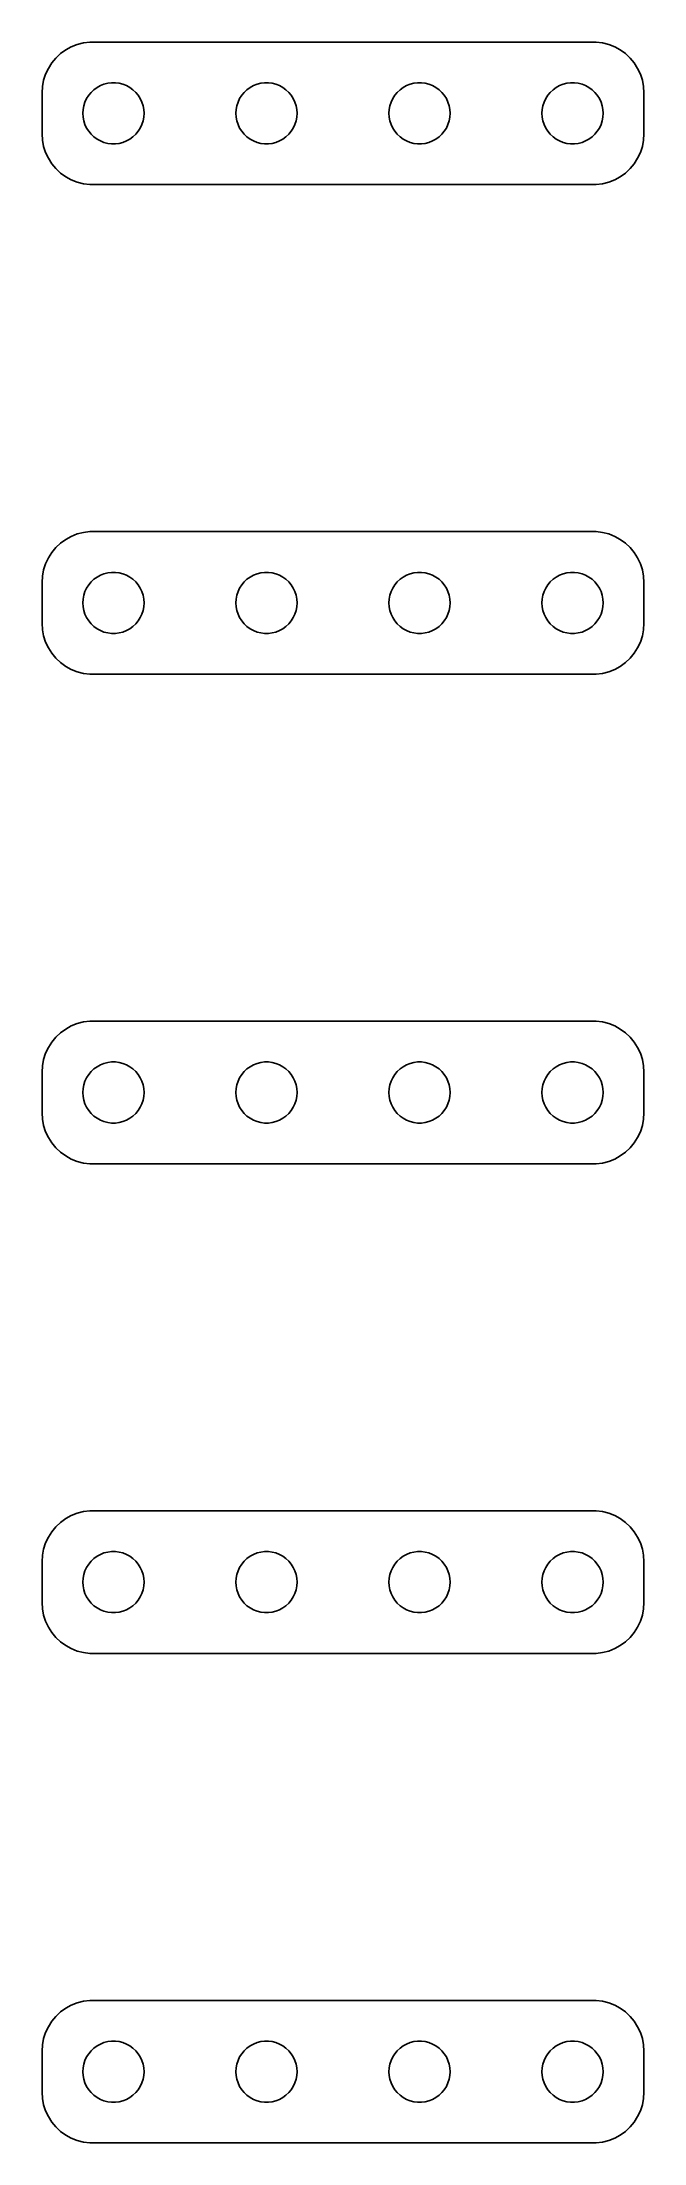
# Model space of a CAD drawing. Header units: metres. Extents: x -15 to 15, y 117 to 219.
import ezdxf

# ---------------------------------------------------------------- set-up
doc = ezdxf.new("R2010")
doc.units = ezdxf.units.M

msp = doc.modelspace()

# ---------------------------------------------------------------- linework, layer by layer
for p, q in [((-13.0225, 219.378), (-13.3144, 219.262)), ((-12.7184, 219.456), (-13.0225, 219.378)), ((-12.407, 219.495), (-12.7184, 219.456)), ((12.407, 219.495), (-12.407, 219.495)), ((12.7184, 219.456), (12.407, 219.495)), ((13.0225, 219.378), (12.7184, 219.456)), ((13.3144, 219.262), (13.0225, 219.378)), ((-14.2725, 218.469), (-14.4408, 218.204)), ((-14.0724, 218.711), (-14.2725, 218.469)), ((-13.8436, 218.926), (-14.0724, 218.711)), ((-13.5896, 219.111), (-13.8436, 218.926)), ((-13.3144, 219.262), (-13.5896, 219.111)), ((13.5896, 219.111), (13.3144, 219.262)), ((13.8436, 218.926), (13.5896, 219.111)), ((14.0724, 218.711), (13.8436, 218.926)), ((14.2725, 218.469), (14.0724, 218.711)), ((14.4408, 218.204), (14.2725, 218.469)), ((-14.7303, 217.313), (-14.75, 217)), ((-14.6714, 217.622), (-14.7303, 217.313)), ((-14.5744, 217.92), (-14.6714, 217.622)), ((-14.4408, 218.204), (-14.5744, 217.92)), ((-12.0537, 217.266), (-11.8887, 217.357)), ((-11.8887, 217.357), (-11.7135, 217.427)), ((-11.7135, 217.427), (-11.5311, 217.473)), ((-11.5311, 217.473), (-11.3442, 217.497)), ((-11.3442, 217.497), (-11.1558, 217.497)), ((-11.1558, 217.497), (-10.9689, 217.473)), ((-10.9689, 217.473), (-10.7865, 217.427)), ((-10.7865, 217.427), (-10.6113, 217.357)), ((-10.6113, 217.357), (-10.4463, 217.266)), ((-4.55373, 217.266), (-4.38866, 217.357)), ((-4.38866, 217.357), (-4.21352, 217.427)), ((-4.21352, 217.427), (-4.03107, 217.473)), ((-4.03107, 217.473), (-3.84418, 217.497)), ((-3.84418, 217.497), (-3.65581, 217.497)), ((-3.65581, 217.497), (-3.46892, 217.473)), ((-3.46892, 217.473), (-3.28647, 217.427)), ((-3.28647, 217.427), (-3.11133, 217.357)), ((-3.11133, 217.357), (-2.94626, 217.266)), ((2.94626, 217.266), (3.11133, 217.357)), ((3.11133, 217.357), (3.28647, 217.427)), ((3.28647, 217.427), (3.46892, 217.473)), ((3.46892, 217.473), (3.65581, 217.497)), ((3.65581, 217.497), (3.84418, 217.497)), ((3.84418, 217.497), (4.03107, 217.473)), ((4.03107, 217.473), (4.21352, 217.427)), ((4.21352, 217.427), (4.38866, 217.357)), ((4.38866, 217.357), (4.55373, 217.266)), ((10.4463, 217.266), (10.6113, 217.357)), ((10.6113, 217.357), (10.7865, 217.427)), ((10.7865, 217.427), (10.9689, 217.473)), ((10.9689, 217.473), (11.1558, 217.497)), ((11.1558, 217.497), (11.3442, 217.497)), ((11.3442, 217.497), (11.5311, 217.473)), ((11.5311, 217.473), (11.7135, 217.427)), ((11.7135, 217.427), (11.8887, 217.357)), ((11.8887, 217.357), (12.0537, 217.266)), ((14.5744, 217.92), (14.4408, 218.204)), ((14.6714, 217.622), (14.5744, 217.92)), ((14.7303, 217.313), (14.6714, 217.622)), ((14.75, 217), (14.7303, 217.313)), ((-14.75, 217), (-14.75, 215)), ((-12.7382, 216.188), (-12.7029, 216.373)), ((-12.7029, 216.373), (-12.6447, 216.552)), ((-12.6447, 216.552), (-12.5645, 216.723)), ((-12.5645, 216.723), (-12.4635, 216.882)), ((-12.4635, 216.882), (-12.3434, 217.027)), ((-12.3434, 217.027), (-12.2061, 217.156)), ((-12.2061, 217.156), (-12.0537, 217.266)), ((-10.4463, 217.266), (-10.2939, 217.156)), ((-10.2939, 217.156), (-10.1565, 217.027)), ((-10.1565, 217.027), (-10.0365, 216.882)), ((-10.0365, 216.882), (-9.93553, 216.723)), ((-9.93553, 216.723), (-9.85533, 216.552)), ((-9.85533, 216.552), (-9.79712, 216.373)), ((-9.79712, 216.373), (-9.76183, 216.188)), ((-5.23816, 216.188), (-5.20287, 216.373)), ((-5.20287, 216.373), (-5.14465, 216.552)), ((-5.14465, 216.552), (-5.06445, 216.723)), ((-5.06445, 216.723), (-4.96352, 216.882)), ((-4.96352, 216.882), (-4.84344, 217.027)), ((-4.84344, 217.027), (-4.70613, 217.156)), ((-4.70613, 217.156), (-4.55373, 217.266)), ((-2.94626, 217.266), (-2.79385, 217.156)), ((-2.79385, 217.156), (-2.65654, 217.027)), ((-2.65654, 217.027), (-2.53647, 216.882)), ((-2.53647, 216.882), (-2.43553, 216.723)), ((-2.43553, 216.723), (-2.35533, 216.552)), ((-2.35533, 216.552), (-2.29712, 216.373)), ((-2.29712, 216.373), (-2.26183, 216.188)), ((2.26183, 216.188), (2.29712, 216.373)), ((2.29712, 216.373), (2.35533, 216.552)), ((2.35533, 216.552), (2.43553, 216.723)), ((2.43553, 216.723), (2.53647, 216.882)), ((2.53647, 216.882), (2.65654, 217.027)), ((2.65654, 217.027), (2.79385, 217.156)), ((2.79385, 217.156), (2.94626, 217.266)), ((4.55373, 217.266), (4.70613, 217.156)), ((4.70613, 217.156), (4.84344, 217.027)), ((4.84344, 217.027), (4.96352, 216.882)), ((4.96352, 216.882), (5.06445, 216.723)), ((5.06445, 216.723), (5.14465, 216.552)), ((5.14465, 216.552), (5.20287, 216.373)), ((5.20287, 216.373), (5.23816, 216.188)), ((9.76183, 216.188), (9.79712, 216.373)), ((9.79712, 216.373), (9.85533, 216.552)), ((9.85533, 216.552), (9.93553, 216.723)), ((9.93553, 216.723), (10.0365, 216.882)), ((10.0365, 216.882), (10.1565, 217.027)), ((10.1565, 217.027), (10.2939, 217.156)), ((10.2939, 217.156), (10.4463, 217.266)), ((12.0537, 217.266), (12.2061, 217.156)), ((12.2061, 217.156), (12.3434, 217.027)), ((12.3434, 217.027), (12.4635, 216.882)), ((12.4635, 216.882), (12.5645, 216.723)), ((12.5645, 216.723), (12.6447, 216.552)), ((12.6447, 216.552), (12.7029, 216.373)), ((12.7029, 216.373), (12.7382, 216.188)), ((14.75, 215), (14.75, 217)), ((-12.75, 216), (-12.7382, 216.188)), ((-12.7382, 215.812), (-12.75, 216)), ((-12.7029, 215.627), (-12.7382, 215.812)), ((-12.6447, 215.448), (-12.7029, 215.627)), ((-12.5645, 215.277), (-12.6447, 215.448)), ((-12.4635, 215.118), (-12.5645, 215.277)), ((-9.93553, 215.277), (-10.0365, 215.118)), ((-9.85533, 215.448), (-9.93553, 215.277)), ((-9.79712, 215.627), (-9.85533, 215.448)), ((-9.76183, 215.812), (-9.79712, 215.627)), ((-9.76183, 216.188), (-9.75, 216)), ((-9.75, 216), (-9.76183, 215.812)), ((-5.25, 216), (-5.23816, 216.188)), ((-5.23816, 215.812), (-5.25, 216)), ((-5.20287, 215.627), (-5.23816, 215.812)), ((-5.14465, 215.448), (-5.20287, 215.627)), ((-5.06445, 215.277), (-5.14465, 215.448)), ((-4.96352, 215.118), (-5.06445, 215.277)), ((-2.43553, 215.277), (-2.53647, 215.118)), ((-2.35533, 215.448), (-2.43553, 215.277)), ((-2.29712, 215.627), (-2.35533, 215.448)), ((-2.26183, 215.812), (-2.29712, 215.627)), ((-2.26183, 216.188), (-2.25, 216)), ((-2.25, 216), (-2.26183, 215.812)), ((2.25, 216), (2.26183, 216.188)), ((2.26183, 215.812), (2.25, 216)), ((2.29712, 215.627), (2.26183, 215.812)), ((2.35533, 215.448), (2.29712, 215.627)), ((2.43553, 215.277), (2.35533, 215.448)), ((2.53647, 215.118), (2.43553, 215.277)), ((5.06445, 215.277), (4.96352, 215.118)), ((5.14465, 215.448), (5.06445, 215.277)), ((5.20287, 215.627), (5.14465, 215.448)), ((5.23816, 215.812), (5.20287, 215.627)), ((5.23816, 216.188), (5.25, 216)), ((5.25, 216), (5.23816, 215.812)), ((9.75, 216), (9.76183, 216.188)), ((9.76183, 215.812), (9.75, 216)), ((9.79712, 215.627), (9.76183, 215.812)), ((9.85533, 215.448), (9.79712, 215.627)), ((9.93553, 215.277), (9.85533, 215.448)), ((10.0365, 215.118), (9.93553, 215.277)), ((12.5645, 215.277), (12.4635, 215.118)), ((12.6447, 215.448), (12.5645, 215.277)), ((12.7029, 215.627), (12.6447, 215.448)), ((12.7382, 215.812), (12.7029, 215.627)), ((12.7382, 216.188), (12.75, 216)), ((12.75, 216), (12.7382, 215.812)), ((-14.75, 215), (-14.7303, 214.687)), ((-14.7303, 214.687), (-14.6714, 214.378)), ((-14.6714, 214.378), (-14.5744, 214.08)), ((-12.3434, 214.973), (-12.4635, 215.118)), ((-12.2061, 214.844), (-12.3434, 214.973)), ((-12.0537, 214.734), (-12.2061, 214.844)), ((-11.8887, 214.643), (-12.0537, 214.734)), ((-11.7135, 214.573), (-11.8887, 214.643)), ((-11.5311, 214.527), (-11.7135, 214.573)), ((-11.3442, 214.503), (-11.5311, 214.527)), ((-11.1558, 214.503), (-11.3442, 214.503)), ((-10.9689, 214.527), (-11.1558, 214.503)), ((-10.7865, 214.573), (-10.9689, 214.527)), ((-10.6113, 214.643), (-10.7865, 214.573)), ((-10.4463, 214.734), (-10.6113, 214.643)), ((-10.2939, 214.844), (-10.4463, 214.734)), ((-10.1565, 214.973), (-10.2939, 214.844)), ((-10.0365, 215.118), (-10.1565, 214.973)), ((-4.84344, 214.973), (-4.96352, 215.118)), ((-4.70613, 214.844), (-4.84344, 214.973)), ((-4.55373, 214.734), (-4.70613, 214.844)), ((-4.38866, 214.643), (-4.55373, 214.734)), ((-4.21352, 214.573), (-4.38866, 214.643)), ((-4.03107, 214.527), (-4.21352, 214.573)), ((-3.84418, 214.503), (-4.03107, 214.527)), ((-3.65581, 214.503), (-3.84418, 214.503)), ((-3.46892, 214.527), (-3.65581, 214.503)), ((-3.28647, 214.573), (-3.46892, 214.527)), ((-3.11133, 214.643), (-3.28647, 214.573)), ((-2.94626, 214.734), (-3.11133, 214.643)), ((-2.79385, 214.844), (-2.94626, 214.734)), ((-2.65654, 214.973), (-2.79385, 214.844)), ((-2.53647, 215.118), (-2.65654, 214.973)), ((2.65654, 214.973), (2.53647, 215.118)), ((2.79385, 214.844), (2.65654, 214.973)), ((2.94626, 214.734), (2.79385, 214.844)), ((3.11133, 214.643), (2.94626, 214.734)), ((3.28647, 214.573), (3.11133, 214.643)), ((3.46892, 214.527), (3.28647, 214.573)), ((3.65581, 214.503), (3.46892, 214.527)), ((3.84418, 214.503), (3.65581, 214.503)), ((4.03107, 214.527), (3.84418, 214.503)), ((4.21352, 214.573), (4.03107, 214.527)), ((4.38866, 214.643), (4.21352, 214.573)), ((4.55373, 214.734), (4.38866, 214.643)), ((4.70613, 214.844), (4.55373, 214.734)), ((4.84344, 214.973), (4.70613, 214.844)), ((4.96352, 215.118), (4.84344, 214.973)), ((10.1565, 214.973), (10.0365, 215.118)), ((10.2939, 214.844), (10.1565, 214.973)), ((10.4463, 214.734), (10.2939, 214.844)), ((10.6113, 214.643), (10.4463, 214.734)), ((10.7865, 214.573), (10.6113, 214.643)), ((10.9689, 214.527), (10.7865, 214.573)), ((11.1558, 214.503), (10.9689, 214.527)), ((11.3442, 214.503), (11.1558, 214.503)), ((11.5311, 214.527), (11.3442, 214.503)), ((11.7135, 214.573), (11.5311, 214.527)), ((11.8887, 214.643), (11.7135, 214.573)), ((12.0537, 214.734), (11.8887, 214.643)), ((12.2061, 214.844), (12.0537, 214.734)), ((12.3434, 214.973), (12.2061, 214.844)), ((12.4635, 215.118), (12.3434, 214.973)), ((14.5744, 214.08), (14.6714, 214.378)), ((14.6714, 214.378), (14.7303, 214.687)), ((14.7303, 214.687), (14.75, 215)), ((-14.5744, 214.08), (-14.4408, 213.796)), ((-14.4408, 213.796), (-14.2725, 213.531)), ((-14.2725, 213.531), (-14.0724, 213.289)), ((-14.0724, 213.289), (-13.8436, 213.074)), ((13.8436, 213.074), (14.0724, 213.289)), ((14.0724, 213.289), (14.2725, 213.531)), ((14.2725, 213.531), (14.4408, 213.796)), ((14.4408, 213.796), (14.5744, 214.08)), ((-13.8436, 213.074), (-13.5896, 212.889)), ((-13.5896, 212.889), (-13.3144, 212.738)), ((-13.3144, 212.738), (-13.0225, 212.622)), ((-13.0225, 212.622), (-12.7184, 212.544)), ((-12.7184, 212.544), (-12.407, 212.505)), ((-12.407, 212.505), (12.407, 212.505)), ((12.407, 212.505), (12.7184, 212.544)), ((12.7184, 212.544), (13.0225, 212.622)), ((13.0225, 212.622), (13.3144, 212.738)), ((13.3144, 212.738), (13.5896, 212.889)), ((13.5896, 212.889), (13.8436, 213.074)), ((-14.0724, 194.711), (-14.2725, 194.469)), ((-13.8436, 194.926), (-14.0724, 194.711)), ((-13.5896, 195.111), (-13.8436, 194.926)), ((-13.3144, 195.262), (-13.5896, 195.111)), ((-13.0225, 195.378), (-13.3144, 195.262)), ((-12.7184, 195.456), (-13.0225, 195.378)), ((-12.407, 195.495), (-12.7184, 195.456)), ((12.407, 195.495), (-12.407, 195.495)), ((12.7184, 195.456), (12.407, 195.495)), ((13.0225, 195.378), (12.7184, 195.456)), ((13.3144, 195.262), (13.0225, 195.378)), ((13.5896, 195.111), (13.3144, 195.262)), ((13.8436, 194.926), (13.5896, 195.111)), ((14.0724, 194.711), (13.8436, 194.926)), ((14.2725, 194.469), (14.0724, 194.711)), ((-14.6714, 193.622), (-14.7303, 193.313)), ((-14.5744, 193.92), (-14.6714, 193.622)), ((-14.4408, 194.204), (-14.5744, 193.92)), ((-14.2725, 194.469), (-14.4408, 194.204)), ((14.4408, 194.204), (14.2725, 194.469)), ((14.5744, 193.92), (14.4408, 194.204)), ((14.6714, 193.622), (14.5744, 193.92)), ((14.7303, 193.313), (14.6714, 193.622)), ((-14.7303, 193.313), (-14.75, 193)), ((-14.75, 193), (-14.75, 191)), ((-12.6447, 192.552), (-12.5645, 192.723)), ((-12.5645, 192.723), (-12.4635, 192.882)), ((-12.4635, 192.882), (-12.3434, 193.027)), ((-12.3434, 193.027), (-12.2061, 193.156)), ((-12.2061, 193.156), (-12.0537, 193.266)), ((-12.0537, 193.266), (-11.8887, 193.357)), ((-11.8887, 193.357), (-11.7135, 193.427)), ((-11.7135, 193.427), (-11.5311, 193.473)), ((-11.5311, 193.473), (-11.3442, 193.497)), ((-11.3442, 193.497), (-11.1558, 193.497)), ((-11.1558, 193.497), (-10.9689, 193.473)), ((-10.9689, 193.473), (-10.7865, 193.427)), ((-10.7865, 193.427), (-10.6113, 193.357)), ((-10.6113, 193.357), (-10.4463, 193.266)), ((-10.4463, 193.266), (-10.2939, 193.156)), ((-10.2939, 193.156), (-10.1565, 193.027)), ((-10.1565, 193.027), (-10.0365, 192.882)), ((-10.0365, 192.882), (-9.93553, 192.723)), ((-9.93553, 192.723), (-9.85533, 192.552)), ((-5.14465, 192.552), (-5.06445, 192.723)), ((-5.06445, 192.723), (-4.96352, 192.882)), ((-4.96352, 192.882), (-4.84344, 193.027)), ((-4.84344, 193.027), (-4.70613, 193.156)), ((-4.70613, 193.156), (-4.55373, 193.266)), ((-4.55373, 193.266), (-4.38866, 193.357)), ((-4.38866, 193.357), (-4.21352, 193.427)), ((-4.21352, 193.427), (-4.03107, 193.473)), ((-4.03107, 193.473), (-3.84418, 193.497)), ((-3.84418, 193.497), (-3.65581, 193.497)), ((-3.65581, 193.497), (-3.46892, 193.473)), ((-3.46892, 193.473), (-3.28647, 193.427)), ((-3.28647, 193.427), (-3.11133, 193.357)), ((-3.11133, 193.357), (-2.94626, 193.266)), ((-2.94626, 193.266), (-2.79385, 193.156)), ((-2.79385, 193.156), (-2.65654, 193.027)), ((-2.65654, 193.027), (-2.53647, 192.882)), ((-2.53647, 192.882), (-2.43553, 192.723)), ((-2.43553, 192.723), (-2.35533, 192.552)), ((2.35533, 192.552), (2.43553, 192.723)), ((2.43553, 192.723), (2.53647, 192.882)), ((2.53647, 192.882), (2.65654, 193.027)), ((2.65654, 193.027), (2.79385, 193.156)), ((2.79385, 193.156), (2.94626, 193.266)), ((2.94626, 193.266), (3.11133, 193.357)), ((3.11133, 193.357), (3.28647, 193.427)), ((3.28647, 193.427), (3.46892, 193.473)), ((3.46892, 193.473), (3.65581, 193.497)), ((3.65581, 193.497), (3.84418, 193.497)), ((3.84418, 193.497), (4.03107, 193.473)), ((4.03107, 193.473), (4.21352, 193.427)), ((4.21352, 193.427), (4.38866, 193.357)), ((4.38866, 193.357), (4.55373, 193.266)), ((4.55373, 193.266), (4.70613, 193.156)), ((4.70613, 193.156), (4.84344, 193.027)), ((4.84344, 193.027), (4.96352, 192.882)), ((4.96352, 192.882), (5.06445, 192.723)), ((5.06445, 192.723), (5.14465, 192.552)), ((9.85533, 192.552), (9.93553, 192.723)), ((9.93553, 192.723), (10.0365, 192.882)), ((10.0365, 192.882), (10.1565, 193.027)), ((10.1565, 193.027), (10.2939, 193.156)), ((10.2939, 193.156), (10.4463, 193.266)), ((10.4463, 193.266), (10.6113, 193.357)), ((10.6113, 193.357), (10.7865, 193.427)), ((10.7865, 193.427), (10.9689, 193.473)), ((10.9689, 193.473), (11.1558, 193.497)), ((11.1558, 193.497), (11.3442, 193.497)), ((11.3442, 193.497), (11.5311, 193.473)), ((11.5311, 193.473), (11.7135, 193.427)), ((11.7135, 193.427), (11.8887, 193.357)), ((11.8887, 193.357), (12.0537, 193.266)), ((12.0537, 193.266), (12.2061, 193.156)), ((12.2061, 193.156), (12.3434, 193.027)), ((12.3434, 193.027), (12.4635, 192.882)), ((12.4635, 192.882), (12.5645, 192.723)), ((12.5645, 192.723), (12.6447, 192.552)), ((14.75, 193), (14.7303, 193.313)), ((14.75, 191), (14.75, 193)), ((-12.75, 192), (-12.7382, 192.188)), ((-12.7382, 191.812), (-12.75, 192)), ((-12.7382, 192.188), (-12.7029, 192.373)), ((-12.7029, 191.627), (-12.7382, 191.812)), ((-12.7029, 192.373), (-12.6447, 192.552)), ((-12.6447, 191.448), (-12.7029, 191.627)), ((-9.85533, 192.552), (-9.79712, 192.373)), ((-9.79712, 191.627), (-9.85533, 191.448)), ((-9.79712, 192.373), (-9.76183, 192.188)), ((-9.76183, 191.812), (-9.79712, 191.627)), ((-9.76183, 192.188), (-9.75, 192)), ((-9.75, 192), (-9.76183, 191.812)), ((-5.25, 192), (-5.23816, 192.188)), ((-5.23816, 191.812), (-5.25, 192)), ((-5.23816, 192.188), (-5.20287, 192.373)), ((-5.20287, 191.627), (-5.23816, 191.812)), ((-5.20287, 192.373), (-5.14465, 192.552)), ((-5.14465, 191.448), (-5.20287, 191.627)), ((-2.35533, 192.552), (-2.29712, 192.373)), ((-2.29712, 191.627), (-2.35533, 191.448)), ((-2.29712, 192.373), (-2.26183, 192.188)), ((-2.26183, 191.812), (-2.29712, 191.627)), ((-2.26183, 192.188), (-2.25, 192)), ((-2.25, 192), (-2.26183, 191.812)), ((2.25, 192), (2.26183, 192.188)), ((2.26183, 191.812), (2.25, 192)), ((2.26183, 192.188), (2.29712, 192.373)), ((2.29712, 191.627), (2.26183, 191.812)), ((2.29712, 192.373), (2.35533, 192.552)), ((2.35533, 191.448), (2.29712, 191.627)), ((5.14465, 192.552), (5.20287, 192.373)), ((5.20287, 191.627), (5.14465, 191.448)), ((5.20287, 192.373), (5.23816, 192.188)), ((5.23816, 191.812), (5.20287, 191.627)), ((5.23816, 192.188), (5.25, 192)), ((5.25, 192), (5.23816, 191.812)), ((9.75, 192), (9.76183, 192.188)), ((9.76183, 191.812), (9.75, 192)), ((9.76183, 192.188), (9.79712, 192.373)), ((9.79712, 191.627), (9.76183, 191.812)), ((9.79712, 192.373), (9.85533, 192.552)), ((9.85533, 191.448), (9.79712, 191.627)), ((12.6447, 192.552), (12.7029, 192.373)), ((12.7029, 191.627), (12.6447, 191.448)), ((12.7029, 192.373), (12.7382, 192.188)), ((12.7382, 191.812), (12.7029, 191.627)), ((12.7382, 192.188), (12.75, 192)), ((12.75, 192), (12.7382, 191.812)), ((-14.75, 191), (-14.7303, 190.687)), ((-14.7303, 190.687), (-14.6714, 190.378)), ((-12.5645, 191.277), (-12.6447, 191.448)), ((-12.4635, 191.118), (-12.5645, 191.277)), ((-12.3434, 190.973), (-12.4635, 191.118)), ((-12.2061, 190.844), (-12.3434, 190.973)), ((-12.0537, 190.734), (-12.2061, 190.844)), ((-11.8887, 190.643), (-12.0537, 190.734)), ((-11.7135, 190.573), (-11.8887, 190.643)), ((-11.5311, 190.527), (-11.7135, 190.573)), ((-10.7865, 190.573), (-10.9689, 190.527)), ((-10.6113, 190.643), (-10.7865, 190.573)), ((-10.4463, 190.734), (-10.6113, 190.643)), ((-10.2939, 190.844), (-10.4463, 190.734)), ((-10.1565, 190.973), (-10.2939, 190.844)), ((-10.0365, 191.118), (-10.1565, 190.973)), ((-9.93553, 191.277), (-10.0365, 191.118)), ((-9.85533, 191.448), (-9.93553, 191.277)), ((-5.06445, 191.277), (-5.14465, 191.448)), ((-4.96352, 191.118), (-5.06445, 191.277)), ((-4.84344, 190.973), (-4.96352, 191.118)), ((-4.70613, 190.844), (-4.84344, 190.973)), ((-4.55373, 190.734), (-4.70613, 190.844)), ((-4.38866, 190.643), (-4.55373, 190.734)), ((-4.21352, 190.573), (-4.38866, 190.643)), ((-4.03107, 190.527), (-4.21352, 190.573)), ((-3.28647, 190.573), (-3.46892, 190.527)), ((-3.11133, 190.643), (-3.28647, 190.573)), ((-2.94626, 190.734), (-3.11133, 190.643)), ((-2.79385, 190.844), (-2.94626, 190.734)), ((-2.65654, 190.973), (-2.79385, 190.844)), ((-2.53647, 191.118), (-2.65654, 190.973)), ((-2.43553, 191.277), (-2.53647, 191.118)), ((-2.35533, 191.448), (-2.43553, 191.277)), ((2.43553, 191.277), (2.35533, 191.448)), ((2.53647, 191.118), (2.43553, 191.277)), ((2.65654, 190.973), (2.53647, 191.118)), ((2.79385, 190.844), (2.65654, 190.973)), ((2.94626, 190.734), (2.79385, 190.844)), ((3.11133, 190.643), (2.94626, 190.734)), ((3.28647, 190.573), (3.11133, 190.643)), ((3.46892, 190.527), (3.28647, 190.573)), ((4.21352, 190.573), (4.03107, 190.527)), ((4.38866, 190.643), (4.21352, 190.573)), ((4.55373, 190.734), (4.38866, 190.643)), ((4.70613, 190.844), (4.55373, 190.734)), ((4.84344, 190.973), (4.70613, 190.844)), ((4.96352, 191.118), (4.84344, 190.973)), ((5.06445, 191.277), (4.96352, 191.118)), ((5.14465, 191.448), (5.06445, 191.277)), ((9.93553, 191.277), (9.85533, 191.448)), ((10.0365, 191.118), (9.93553, 191.277)), ((10.1565, 190.973), (10.0365, 191.118)), ((10.2939, 190.844), (10.1565, 190.973)), ((10.4463, 190.734), (10.2939, 190.844)), ((10.6113, 190.643), (10.4463, 190.734)), ((10.7865, 190.573), (10.6113, 190.643)), ((10.9689, 190.527), (10.7865, 190.573)), ((11.7135, 190.573), (11.5311, 190.527)), ((11.8887, 190.643), (11.7135, 190.573)), ((12.0537, 190.734), (11.8887, 190.643)), ((12.2061, 190.844), (12.0537, 190.734)), ((12.3434, 190.973), (12.2061, 190.844)), ((12.4635, 191.118), (12.3434, 190.973)), ((12.5645, 191.277), (12.4635, 191.118)), ((12.6447, 191.448), (12.5645, 191.277)), ((14.6714, 190.378), (14.7303, 190.687)), ((14.7303, 190.687), (14.75, 191)), ((-14.6714, 190.378), (-14.5744, 190.08)), ((-14.5744, 190.08), (-14.4408, 189.796)), ((-14.4408, 189.796), (-14.2725, 189.531)), ((-14.2725, 189.531), (-14.0724, 189.289)), ((-11.3442, 190.503), (-11.5311, 190.527)), ((-11.1558, 190.503), (-11.3442, 190.503)), ((-10.9689, 190.527), (-11.1558, 190.503)), ((-3.84418, 190.503), (-4.03107, 190.527)), ((-3.65581, 190.503), (-3.84418, 190.503)), ((-3.46892, 190.527), (-3.65581, 190.503)), ((3.65581, 190.503), (3.46892, 190.527)), ((3.84418, 190.503), (3.65581, 190.503)), ((4.03107, 190.527), (3.84418, 190.503)), ((11.1558, 190.503), (10.9689, 190.527)), ((11.3442, 190.503), (11.1558, 190.503)), ((11.5311, 190.527), (11.3442, 190.503)), ((14.0724, 189.289), (14.2725, 189.531)), ((14.2725, 189.531), (14.4408, 189.796)), ((14.4408, 189.796), (14.5744, 190.08)), ((14.5744, 190.08), (14.6714, 190.378)), ((-14.0724, 189.289), (-13.8436, 189.074)), ((-13.8436, 189.074), (-13.5896, 188.889)), ((-13.5896, 188.889), (-13.3144, 188.738)), ((-13.3144, 188.738), (-13.0225, 188.622)), ((-13.0225, 188.622), (-12.7184, 188.544)), ((-12.7184, 188.544), (-12.407, 188.505)), ((-12.407, 188.505), (12.407, 188.505)), ((12.407, 188.505), (12.7184, 188.544)), ((12.7184, 188.544), (13.0225, 188.622)), ((13.0225, 188.622), (13.3144, 188.738)), ((13.3144, 188.738), (13.5896, 188.889)), ((13.5896, 188.889), (13.8436, 189.074)), ((13.8436, 189.074), (14.0724, 189.289)), ((-13.5896, 171.111), (-13.8436, 170.926)), ((-13.3144, 171.262), (-13.5896, 171.111)), ((-13.0225, 171.378), (-13.3144, 171.262)), ((-12.7184, 171.456), (-13.0225, 171.378)), ((-12.407, 171.495), (-12.7184, 171.456)), ((12.407, 171.495), (-12.407, 171.495)), ((12.7184, 171.456), (12.407, 171.495)), ((13.0225, 171.378), (12.7184, 171.456)), ((13.3144, 171.262), (13.0225, 171.378)), ((13.5896, 171.111), (13.3144, 171.262)), ((13.8436, 170.926), (13.5896, 171.111)), ((-14.4408, 170.204), (-14.5744, 169.92)), ((-14.2725, 170.469), (-14.4408, 170.204)), ((-14.0724, 170.711), (-14.2725, 170.469)), ((-13.8436, 170.926), (-14.0724, 170.711)), ((14.0724, 170.711), (13.8436, 170.926)), ((14.2725, 170.469), (14.0724, 170.711)), ((14.4408, 170.204), (14.2725, 170.469)), ((14.5744, 169.92), (14.4408, 170.204)), ((-14.7303, 169.313), (-14.75, 169)), ((-14.75, 169), (-14.75, 167)), ((-14.6714, 169.622), (-14.7303, 169.313)), ((-14.5744, 169.92), (-14.6714, 169.622)), ((-12.4635, 168.882), (-12.3434, 169.027)), ((-12.3434, 169.027), (-12.2061, 169.156)), ((-12.2061, 169.156), (-12.0537, 169.266)), ((-12.0537, 169.266), (-11.8887, 169.357)), ((-11.8887, 169.357), (-11.7135, 169.427)), ((-11.7135, 169.427), (-11.5311, 169.473)), ((-11.5311, 169.473), (-11.3442, 169.497)), ((-11.3442, 169.497), (-11.1558, 169.497)), ((-11.1558, 169.497), (-10.9689, 169.473)), ((-10.9689, 169.473), (-10.7865, 169.427)), ((-10.7865, 169.427), (-10.6113, 169.357)), ((-10.6113, 169.357), (-10.4463, 169.266)), ((-10.4463, 169.266), (-10.2939, 169.156)), ((-10.2939, 169.156), (-10.1565, 169.027)), ((-10.1565, 169.027), (-10.0365, 168.882)), ((-4.96352, 168.882), (-4.84344, 169.027)), ((-4.84344, 169.027), (-4.70613, 169.156)), ((-4.70613, 169.156), (-4.55373, 169.266)), ((-4.55373, 169.266), (-4.38866, 169.357)), ((-4.38866, 169.357), (-4.21352, 169.427)), ((-4.21352, 169.427), (-4.03107, 169.473)), ((-4.03107, 169.473), (-3.84418, 169.497)), ((-3.84418, 169.497), (-3.65581, 169.497)), ((-3.65581, 169.497), (-3.46892, 169.473)), ((-3.46892, 169.473), (-3.28647, 169.427)), ((-3.28647, 169.427), (-3.11133, 169.357)), ((-3.11133, 169.357), (-2.94626, 169.266)), ((-2.94626, 169.266), (-2.79385, 169.156)), ((-2.79385, 169.156), (-2.65654, 169.027)), ((-2.65654, 169.027), (-2.53647, 168.882)), ((2.53647, 168.882), (2.65654, 169.027)), ((2.65654, 169.027), (2.79385, 169.156)), ((2.79385, 169.156), (2.94626, 169.266)), ((2.94626, 169.266), (3.11133, 169.357)), ((3.11133, 169.357), (3.28647, 169.427)), ((3.28647, 169.427), (3.46892, 169.473)), ((3.46892, 169.473), (3.65581, 169.497)), ((3.65581, 169.497), (3.84418, 169.497)), ((3.84418, 169.497), (4.03107, 169.473)), ((4.03107, 169.473), (4.21352, 169.427)), ((4.21352, 169.427), (4.38866, 169.357)), ((4.38866, 169.357), (4.55373, 169.266)), ((4.55373, 169.266), (4.70613, 169.156)), ((4.70613, 169.156), (4.84344, 169.027)), ((4.84344, 169.027), (4.96352, 168.882)), ((10.0365, 168.882), (10.1565, 169.027)), ((10.1565, 169.027), (10.2939, 169.156)), ((10.2939, 169.156), (10.4463, 169.266)), ((10.4463, 169.266), (10.6113, 169.357)), ((10.6113, 169.357), (10.7865, 169.427)), ((10.7865, 169.427), (10.9689, 169.473)), ((10.9689, 169.473), (11.1558, 169.497)), ((11.1558, 169.497), (11.3442, 169.497)), ((11.3442, 169.497), (11.5311, 169.473)), ((11.5311, 169.473), (11.7135, 169.427)), ((11.7135, 169.427), (11.8887, 169.357)), ((11.8887, 169.357), (12.0537, 169.266)), ((12.0537, 169.266), (12.2061, 169.156)), ((12.2061, 169.156), (12.3434, 169.027)), ((12.3434, 169.027), (12.4635, 168.882)), ((14.6714, 169.622), (14.5744, 169.92)), ((14.7303, 169.313), (14.6714, 169.622)), ((14.75, 169), (14.7303, 169.313)), ((14.75, 167), (14.75, 169)), ((-12.75, 168), (-12.7382, 168.188)), ((-12.7382, 167.812), (-12.75, 168)), ((-12.7382, 168.188), (-12.7029, 168.373)), ((-12.7029, 168.373), (-12.6447, 168.552)), ((-12.6447, 168.552), (-12.5645, 168.723)), ((-12.5645, 168.723), (-12.4635, 168.882)), ((-10.0365, 168.882), (-9.93553, 168.723)), ((-9.93553, 168.723), (-9.85533, 168.552)), ((-9.85533, 168.552), (-9.79712, 168.373)), ((-9.79712, 168.373), (-9.76183, 168.188)), ((-9.76183, 168.188), (-9.75, 168)), ((-9.75, 168), (-9.76183, 167.812)), ((-5.25, 168), (-5.23816, 168.188)), ((-5.23816, 167.812), (-5.25, 168)), ((-5.23816, 168.188), (-5.20287, 168.373)), ((-5.20287, 168.373), (-5.14465, 168.552)), ((-5.14465, 168.552), (-5.06445, 168.723)), ((-5.06445, 168.723), (-4.96352, 168.882)), ((-2.53647, 168.882), (-2.43553, 168.723)), ((-2.43553, 168.723), (-2.35533, 168.552)), ((-2.35533, 168.552), (-2.29712, 168.373)), ((-2.29712, 168.373), (-2.26183, 168.188)), ((-2.26183, 168.188), (-2.25, 168)), ((-2.25, 168), (-2.26183, 167.812)), ((2.25, 168), (2.26183, 168.188)), ((2.26183, 167.812), (2.25, 168)), ((2.26183, 168.188), (2.29712, 168.373)), ((2.29712, 168.373), (2.35533, 168.552)), ((2.35533, 168.552), (2.43553, 168.723)), ((2.43553, 168.723), (2.53647, 168.882)), ((4.96352, 168.882), (5.06445, 168.723)), ((5.06445, 168.723), (5.14465, 168.552)), ((5.14465, 168.552), (5.20287, 168.373)), ((5.20287, 168.373), (5.23816, 168.188)), ((5.23816, 168.188), (5.25, 168)), ((5.25, 168), (5.23816, 167.812)), ((9.75, 168), (9.76183, 168.188)), ((9.76183, 167.812), (9.75, 168)), ((9.76183, 168.188), (9.79712, 168.373)), ((9.79712, 168.373), (9.85533, 168.552)), ((9.85533, 168.552), (9.93553, 168.723)), ((9.93553, 168.723), (10.0365, 168.882)), ((12.4635, 168.882), (12.5645, 168.723)), ((12.5645, 168.723), (12.6447, 168.552)), ((12.6447, 168.552), (12.7029, 168.373)), ((12.7029, 168.373), (12.7382, 168.188)), ((12.7382, 168.188), (12.75, 168)), ((12.75, 168), (12.7382, 167.812)), ((-14.75, 167), (-14.7303, 166.687)), ((-12.7029, 167.627), (-12.7382, 167.812)), ((-12.6447, 167.448), (-12.7029, 167.627)), ((-12.5645, 167.277), (-12.6447, 167.448)), ((-12.4635, 167.118), (-12.5645, 167.277)), ((-12.3434, 166.973), (-12.4635, 167.118)), ((-12.2061, 166.844), (-12.3434, 166.973)), ((-12.0537, 166.734), (-12.2061, 166.844)), ((-10.2939, 166.844), (-10.4463, 166.734)), ((-10.1565, 166.973), (-10.2939, 166.844)), ((-10.0365, 167.118), (-10.1565, 166.973)), ((-9.93553, 167.277), (-10.0365, 167.118)), ((-9.85533, 167.448), (-9.93553, 167.277)), ((-9.79712, 167.627), (-9.85533, 167.448)), ((-9.76183, 167.812), (-9.79712, 167.627)), ((-5.20287, 167.627), (-5.23816, 167.812)), ((-5.14465, 167.448), (-5.20287, 167.627)), ((-5.06445, 167.277), (-5.14465, 167.448)), ((-4.96352, 167.118), (-5.06445, 167.277)), ((-4.84344, 166.973), (-4.96352, 167.118)), ((-4.70613, 166.844), (-4.84344, 166.973)), ((-4.55373, 166.734), (-4.70613, 166.844)), ((-2.79385, 166.844), (-2.94626, 166.734)), ((-2.65654, 166.973), (-2.79385, 166.844)), ((-2.53647, 167.118), (-2.65654, 166.973)), ((-2.43553, 167.277), (-2.53647, 167.118)), ((-2.35533, 167.448), (-2.43553, 167.277)), ((-2.29712, 167.627), (-2.35533, 167.448)), ((-2.26183, 167.812), (-2.29712, 167.627)), ((2.29712, 167.627), (2.26183, 167.812)), ((2.35533, 167.448), (2.29712, 167.627)), ((2.43553, 167.277), (2.35533, 167.448)), ((2.53647, 167.118), (2.43553, 167.277)), ((2.65654, 166.973), (2.53647, 167.118)), ((2.79385, 166.844), (2.65654, 166.973)), ((2.94626, 166.734), (2.79385, 166.844)), ((4.70613, 166.844), (4.55373, 166.734)), ((4.84344, 166.973), (4.70613, 166.844)), ((4.96352, 167.118), (4.84344, 166.973)), ((5.06445, 167.277), (4.96352, 167.118)), ((5.14465, 167.448), (5.06445, 167.277)), ((5.20287, 167.627), (5.14465, 167.448)), ((5.23816, 167.812), (5.20287, 167.627)), ((9.79712, 167.627), (9.76183, 167.812)), ((9.85533, 167.448), (9.79712, 167.627)), ((9.93553, 167.277), (9.85533, 167.448)), ((10.0365, 167.118), (9.93553, 167.277)), ((10.1565, 166.973), (10.0365, 167.118)), ((10.2939, 166.844), (10.1565, 166.973)), ((10.4463, 166.734), (10.2939, 166.844)), ((12.2061, 166.844), (12.0537, 166.734)), ((12.3434, 166.973), (12.2061, 166.844)), ((12.4635, 167.118), (12.3434, 166.973)), ((12.5645, 167.277), (12.4635, 167.118)), ((12.6447, 167.448), (12.5645, 167.277)), ((12.7029, 167.627), (12.6447, 167.448)), ((12.7382, 167.812), (12.7029, 167.627)), ((14.7303, 166.687), (14.75, 167)), ((-14.7303, 166.687), (-14.6714, 166.378)), ((-14.6714, 166.378), (-14.5744, 166.08)), ((-14.5744, 166.08), (-14.4408, 165.796)), ((-11.8887, 166.643), (-12.0537, 166.734)), ((-11.7135, 166.573), (-11.8887, 166.643)), ((-11.5311, 166.527), (-11.7135, 166.573)), ((-11.3442, 166.503), (-11.5311, 166.527)), ((-11.1558, 166.503), (-11.3442, 166.503)), ((-10.9689, 166.527), (-11.1558, 166.503)), ((-10.7865, 166.573), (-10.9689, 166.527)), ((-10.6113, 166.643), (-10.7865, 166.573)), ((-10.4463, 166.734), (-10.6113, 166.643)), ((-4.38866, 166.643), (-4.55373, 166.734)), ((-4.21352, 166.573), (-4.38866, 166.643)), ((-4.03107, 166.527), (-4.21352, 166.573)), ((-3.84418, 166.503), (-4.03107, 166.527)), ((-3.65581, 166.503), (-3.84418, 166.503)), ((-3.46892, 166.527), (-3.65581, 166.503)), ((-3.28647, 166.573), (-3.46892, 166.527)), ((-3.11133, 166.643), (-3.28647, 166.573)), ((-2.94626, 166.734), (-3.11133, 166.643)), ((3.11133, 166.643), (2.94626, 166.734)), ((3.28647, 166.573), (3.11133, 166.643)), ((3.46892, 166.527), (3.28647, 166.573)), ((3.65581, 166.503), (3.46892, 166.527)), ((3.84418, 166.503), (3.65581, 166.503)), ((4.03107, 166.527), (3.84418, 166.503)), ((4.21352, 166.573), (4.03107, 166.527)), ((4.38866, 166.643), (4.21352, 166.573)), ((4.55373, 166.734), (4.38866, 166.643)), ((10.6113, 166.643), (10.4463, 166.734)), ((10.7865, 166.573), (10.6113, 166.643)), ((10.9689, 166.527), (10.7865, 166.573)), ((11.1558, 166.503), (10.9689, 166.527)), ((11.3442, 166.503), (11.1558, 166.503)), ((11.5311, 166.527), (11.3442, 166.503)), ((11.7135, 166.573), (11.5311, 166.527)), ((11.8887, 166.643), (11.7135, 166.573)), ((12.0537, 166.734), (11.8887, 166.643)), ((14.4408, 165.796), (14.5744, 166.08)), ((14.5744, 166.08), (14.6714, 166.378)), ((14.6714, 166.378), (14.7303, 166.687)), ((-14.4408, 165.796), (-14.2725, 165.531)), ((-14.2725, 165.531), (-14.0724, 165.289)), ((-14.0724, 165.289), (-13.8436, 165.074)), ((-13.8436, 165.074), (-13.5896, 164.889)), ((-13.5896, 164.889), (-13.3144, 164.738)), ((13.3144, 164.738), (13.5896, 164.889)), ((13.5896, 164.889), (13.8436, 165.074)), ((13.8436, 165.074), (14.0724, 165.289)), ((14.0724, 165.289), (14.2725, 165.531)), ((14.2725, 165.531), (14.4408, 165.796)), ((-13.3144, 164.738), (-13.0225, 164.622)), ((-13.0225, 164.622), (-12.7184, 164.544)), ((-12.7184, 164.544), (-12.407, 164.505)), ((-12.407, 164.505), (12.407, 164.505)), ((12.407, 164.505), (12.7184, 164.544)), ((12.7184, 164.544), (13.0225, 164.622)), ((13.0225, 164.622), (13.3144, 164.738)), ((-13.0225, 147.378), (-13.3144, 147.262)), ((-12.7184, 147.456), (-13.0225, 147.378)), ((-12.407, 147.495), (-12.7184, 147.456)), ((12.407, 147.495), (-12.407, 147.495)), ((12.7184, 147.456), (12.407, 147.495)), ((13.0225, 147.378), (12.7184, 147.456)), ((13.3144, 147.262), (13.0225, 147.378)), ((-14.2725, 146.469), (-14.4408, 146.204)), ((-14.0724, 146.711), (-14.2725, 146.469)), ((-13.8436, 146.926), (-14.0724, 146.711)), ((-13.5896, 147.111), (-13.8436, 146.926)), ((-13.3144, 147.262), (-13.5896, 147.111)), ((13.5896, 147.111), (13.3144, 147.262)), ((13.8436, 146.926), (13.5896, 147.111)), ((14.0724, 146.711), (13.8436, 146.926)), ((14.2725, 146.469), (14.0724, 146.711)), ((14.4408, 146.204), (14.2725, 146.469)), ((-14.7303, 145.313), (-14.75, 145)), ((-14.6714, 145.622), (-14.7303, 145.313)), ((-14.5744, 145.92), (-14.6714, 145.622)), ((-14.4408, 146.204), (-14.5744, 145.92)), ((-12.2061, 145.156), (-12.0537, 145.266)), ((-12.0537, 145.266), (-11.8887, 145.357)), ((-11.8887, 145.357), (-11.7135, 145.427)), ((-11.7135, 145.427), (-11.5311, 145.473)), ((-11.5311, 145.473), (-11.3442, 145.497)), ((-11.3442, 145.497), (-11.1558, 145.497)), ((-11.1558, 145.497), (-10.9689, 145.473)), ((-10.9689, 145.473), (-10.7865, 145.427)), ((-10.7865, 145.427), (-10.6113, 145.357)), ((-10.6113, 145.357), (-10.4463, 145.266)), ((-10.4463, 145.266), (-10.2939, 145.156)), ((-4.70613, 145.156), (-4.55373, 145.266)), ((-4.55373, 145.266), (-4.38866, 145.357)), ((-4.38866, 145.357), (-4.21352, 145.427)), ((-4.21352, 145.427), (-4.03107, 145.473)), ((-4.03107, 145.473), (-3.84418, 145.497)), ((-3.84418, 145.497), (-3.65581, 145.497)), ((-3.65581, 145.497), (-3.46892, 145.473)), ((-3.46892, 145.473), (-3.28647, 145.427)), ((-3.28647, 145.427), (-3.11133, 145.357)), ((-3.11133, 145.357), (-2.94626, 145.266)), ((-2.94626, 145.266), (-2.79385, 145.156)), ((2.79385, 145.156), (2.94626, 145.266)), ((2.94626, 145.266), (3.11133, 145.357)), ((3.11133, 145.357), (3.28647, 145.427)), ((3.28647, 145.427), (3.46892, 145.473)), ((3.46892, 145.473), (3.65581, 145.497)), ((3.65581, 145.497), (3.84418, 145.497)), ((3.84418, 145.497), (4.03107, 145.473)), ((4.03107, 145.473), (4.21352, 145.427)), ((4.21352, 145.427), (4.38866, 145.357)), ((4.38866, 145.357), (4.55373, 145.266)), ((4.55373, 145.266), (4.70613, 145.156)), ((10.2939, 145.156), (10.4463, 145.266)), ((10.4463, 145.266), (10.6113, 145.357)), ((10.6113, 145.357), (10.7865, 145.427)), ((10.7865, 145.427), (10.9689, 145.473)), ((10.9689, 145.473), (11.1558, 145.497)), ((11.1558, 145.497), (11.3442, 145.497)), ((11.3442, 145.497), (11.5311, 145.473)), ((11.5311, 145.473), (11.7135, 145.427)), ((11.7135, 145.427), (11.8887, 145.357)), ((11.8887, 145.357), (12.0537, 145.266)), ((12.0537, 145.266), (12.2061, 145.156)), ((14.5744, 145.92), (14.4408, 146.204)), ((14.6714, 145.622), (14.5744, 145.92)), ((14.7303, 145.313), (14.6714, 145.622)), ((14.75, 145), (14.7303, 145.313)), ((-14.75, 145), (-14.75, 143)), ((-12.75, 144), (-12.7382, 144.188)), ((-12.7382, 144.188), (-12.7029, 144.373)), ((-12.7029, 144.373), (-12.6447, 144.552)), ((-12.6447, 144.552), (-12.5645, 144.723)), ((-12.5645, 144.723), (-12.4635, 144.882)), ((-12.4635, 144.882), (-12.3434, 145.027)), ((-12.3434, 145.027), (-12.2061, 145.156)), ((-10.2939, 145.156), (-10.1565, 145.027)), ((-10.1565, 145.027), (-10.0365, 144.882)), ((-10.0365, 144.882), (-9.93553, 144.723)), ((-9.93553, 144.723), (-9.85533, 144.552)), ((-9.85533, 144.552), (-9.79712, 144.373)), ((-9.79712, 144.373), (-9.76183, 144.188)), ((-9.76183, 144.188), (-9.75, 144)), ((-5.25, 144), (-5.23816, 144.188)), ((-5.23816, 144.188), (-5.20287, 144.373)), ((-5.20287, 144.373), (-5.14465, 144.552)), ((-5.14465, 144.552), (-5.06445, 144.723)), ((-5.06445, 144.723), (-4.96352, 144.882)), ((-4.96352, 144.882), (-4.84344, 145.027)), ((-4.84344, 145.027), (-4.70613, 145.156)), ((-2.79385, 145.156), (-2.65654, 145.027)), ((-2.65654, 145.027), (-2.53647, 144.882)), ((-2.53647, 144.882), (-2.43553, 144.723)), ((-2.43553, 144.723), (-2.35533, 144.552)), ((-2.35533, 144.552), (-2.29712, 144.373)), ((-2.29712, 144.373), (-2.26183, 144.188)), ((-2.26183, 144.188), (-2.25, 144)), ((2.25, 144), (2.26183, 144.188)), ((2.26183, 144.188), (2.29712, 144.373)), ((2.29712, 144.373), (2.35533, 144.552)), ((2.35533, 144.552), (2.43553, 144.723)), ((2.43553, 144.723), (2.53647, 144.882)), ((2.53647, 144.882), (2.65654, 145.027)), ((2.65654, 145.027), (2.79385, 145.156)), ((4.70613, 145.156), (4.84344, 145.027)), ((4.84344, 145.027), (4.96352, 144.882)), ((4.96352, 144.882), (5.06445, 144.723)), ((5.06445, 144.723), (5.14465, 144.552)), ((5.14465, 144.552), (5.20287, 144.373)), ((5.20287, 144.373), (5.23816, 144.188)), ((5.23816, 144.188), (5.25, 144)), ((9.75, 144), (9.76183, 144.188)), ((9.76183, 144.188), (9.79712, 144.373)), ((9.79712, 144.373), (9.85533, 144.552)), ((9.85533, 144.552), (9.93553, 144.723)), ((9.93553, 144.723), (10.0365, 144.882)), ((10.0365, 144.882), (10.1565, 145.027)), ((10.1565, 145.027), (10.2939, 145.156)), ((12.2061, 145.156), (12.3434, 145.027)), ((12.3434, 145.027), (12.4635, 144.882)), ((12.4635, 144.882), (12.5645, 144.723)), ((12.5645, 144.723), (12.6447, 144.552)), ((12.6447, 144.552), (12.7029, 144.373)), ((12.7029, 144.373), (12.7382, 144.188)), ((12.7382, 144.188), (12.75, 144)), ((14.75, 143), (14.75, 145)), ((-12.7382, 143.812), (-12.75, 144)), ((-12.7029, 143.627), (-12.7382, 143.812)), ((-12.6447, 143.448), (-12.7029, 143.627)), ((-12.5645, 143.277), (-12.6447, 143.448)), ((-12.4635, 143.118), (-12.5645, 143.277)), ((-9.93553, 143.277), (-10.0365, 143.118)), ((-9.85533, 143.448), (-9.93553, 143.277)), ((-9.79712, 143.627), (-9.85533, 143.448)), ((-9.76183, 143.812), (-9.79712, 143.627)), ((-9.75, 144), (-9.76183, 143.812)), ((-5.23816, 143.812), (-5.25, 144)), ((-5.20287, 143.627), (-5.23816, 143.812)), ((-5.14465, 143.448), (-5.20287, 143.627)), ((-5.06445, 143.277), (-5.14465, 143.448)), ((-4.96352, 143.118), (-5.06445, 143.277)), ((-2.43553, 143.277), (-2.53647, 143.118)), ((-2.35533, 143.448), (-2.43553, 143.277)), ((-2.29712, 143.627), (-2.35533, 143.448)), ((-2.26183, 143.812), (-2.29712, 143.627)), ((-2.25, 144), (-2.26183, 143.812)), ((2.26183, 143.812), (2.25, 144)), ((2.29712, 143.627), (2.26183, 143.812)), ((2.35533, 143.448), (2.29712, 143.627)), ((2.43553, 143.277), (2.35533, 143.448)), ((2.53647, 143.118), (2.43553, 143.277)), ((5.06445, 143.277), (4.96352, 143.118)), ((5.14465, 143.448), (5.06445, 143.277)), ((5.20287, 143.627), (5.14465, 143.448)), ((5.23816, 143.812), (5.20287, 143.627)), ((5.25, 144), (5.23816, 143.812)), ((9.76183, 143.812), (9.75, 144)), ((9.79712, 143.627), (9.76183, 143.812)), ((9.85533, 143.448), (9.79712, 143.627)), ((9.93553, 143.277), (9.85533, 143.448)), ((10.0365, 143.118), (9.93553, 143.277)), ((12.5645, 143.277), (12.4635, 143.118)), ((12.6447, 143.448), (12.5645, 143.277)), ((12.7029, 143.627), (12.6447, 143.448)), ((12.7382, 143.812), (12.7029, 143.627)), ((12.75, 144), (12.7382, 143.812)), ((-14.75, 143), (-14.7303, 142.687)), ((-14.7303, 142.687), (-14.6714, 142.378)), ((-14.6714, 142.378), (-14.5744, 142.08)), ((-12.3434, 142.973), (-12.4635, 143.118)), ((-12.2061, 142.844), (-12.3434, 142.973)), ((-12.0537, 142.734), (-12.2061, 142.844)), ((-11.8887, 142.643), (-12.0537, 142.734)), ((-11.7135, 142.573), (-11.8887, 142.643)), ((-11.5311, 142.527), (-11.7135, 142.573)), ((-11.3442, 142.503), (-11.5311, 142.527)), ((-11.1558, 142.503), (-11.3442, 142.503)), ((-10.9689, 142.527), (-11.1558, 142.503)), ((-10.7865, 142.573), (-10.9689, 142.527)), ((-10.6113, 142.643), (-10.7865, 142.573)), ((-10.4463, 142.734), (-10.6113, 142.643)), ((-10.2939, 142.844), (-10.4463, 142.734)), ((-10.1565, 142.973), (-10.2939, 142.844)), ((-10.0365, 143.118), (-10.1565, 142.973)), ((-4.84344, 142.973), (-4.96352, 143.118)), ((-4.70613, 142.844), (-4.84344, 142.973)), ((-4.55373, 142.734), (-4.70613, 142.844)), ((-4.38866, 142.643), (-4.55373, 142.734)), ((-4.21352, 142.573), (-4.38866, 142.643)), ((-4.03107, 142.527), (-4.21352, 142.573)), ((-3.84418, 142.503), (-4.03107, 142.527)), ((-3.65581, 142.503), (-3.84418, 142.503)), ((-3.46892, 142.527), (-3.65581, 142.503)), ((-3.28647, 142.573), (-3.46892, 142.527)), ((-3.11133, 142.643), (-3.28647, 142.573)), ((-2.94626, 142.734), (-3.11133, 142.643)), ((-2.79385, 142.844), (-2.94626, 142.734)), ((-2.65654, 142.973), (-2.79385, 142.844)), ((-2.53647, 143.118), (-2.65654, 142.973)), ((2.65654, 142.973), (2.53647, 143.118)), ((2.79385, 142.844), (2.65654, 142.973)), ((2.94626, 142.734), (2.79385, 142.844)), ((3.11133, 142.643), (2.94626, 142.734)), ((3.28647, 142.573), (3.11133, 142.643)), ((3.46892, 142.527), (3.28647, 142.573)), ((3.65581, 142.503), (3.46892, 142.527)), ((3.84418, 142.503), (3.65581, 142.503)), ((4.03107, 142.527), (3.84418, 142.503)), ((4.21352, 142.573), (4.03107, 142.527)), ((4.38866, 142.643), (4.21352, 142.573)), ((4.55373, 142.734), (4.38866, 142.643)), ((4.70613, 142.844), (4.55373, 142.734)), ((4.84344, 142.973), (4.70613, 142.844)), ((4.96352, 143.118), (4.84344, 142.973)), ((10.1565, 142.973), (10.0365, 143.118)), ((10.2939, 142.844), (10.1565, 142.973)), ((10.4463, 142.734), (10.2939, 142.844)), ((10.6113, 142.643), (10.4463, 142.734)), ((10.7865, 142.573), (10.6113, 142.643)), ((10.9689, 142.527), (10.7865, 142.573)), ((11.1558, 142.503), (10.9689, 142.527)), ((11.3442, 142.503), (11.1558, 142.503)), ((11.5311, 142.527), (11.3442, 142.503)), ((11.7135, 142.573), (11.5311, 142.527)), ((11.8887, 142.643), (11.7135, 142.573)), ((12.0537, 142.734), (11.8887, 142.643)), ((12.2061, 142.844), (12.0537, 142.734)), ((12.3434, 142.973), (12.2061, 142.844)), ((12.4635, 143.118), (12.3434, 142.973)), ((14.5744, 142.08), (14.6714, 142.378)), ((14.6714, 142.378), (14.7303, 142.687)), ((14.7303, 142.687), (14.75, 143)), ((-14.5744, 142.08), (-14.4408, 141.796)), ((-14.4408, 141.796), (-14.2725, 141.531)), ((-14.2725, 141.531), (-14.0724, 141.289)), ((-14.0724, 141.289), (-13.8436, 141.074)), ((13.8436, 141.074), (14.0724, 141.289)), ((14.0724, 141.289), (14.2725, 141.531)), ((14.2725, 141.531), (14.4408, 141.796)), ((14.4408, 141.796), (14.5744, 142.08)), ((-13.8436, 141.074), (-13.5896, 140.889)), ((-13.5896, 140.889), (-13.3144, 140.738)), ((-13.3144, 140.738), (-13.0225, 140.622)), ((-13.0225, 140.622), (-12.7184, 140.544)), ((-12.7184, 140.544), (-12.407, 140.505)), ((-12.407, 140.505), (12.407, 140.505)), ((12.407, 140.505), (12.7184, 140.544)), ((12.7184, 140.544), (13.0225, 140.622)), ((13.0225, 140.622), (13.3144, 140.738)), ((13.3144, 140.738), (13.5896, 140.889)), ((13.5896, 140.889), (13.8436, 141.074)), ((-14.0724, 122.711), (-14.2725, 122.469)), ((-13.8436, 122.926), (-14.0724, 122.711)), ((-13.5896, 123.111), (-13.8436, 122.926)), ((-13.3144, 123.262), (-13.5896, 123.111)), ((-13.0225, 123.378), (-13.3144, 123.262)), ((-12.7184, 123.456), (-13.0225, 123.378)), ((-12.407, 123.495), (-12.7184, 123.456)), ((12.407, 123.495), (-12.407, 123.495)), ((12.7184, 123.456), (12.407, 123.495)), ((13.0225, 123.378), (12.7184, 123.456)), ((13.3144, 123.262), (13.0225, 123.378)), ((13.5896, 123.111), (13.3144, 123.262)), ((13.8436, 122.926), (13.5896, 123.111)), ((14.0724, 122.711), (13.8436, 122.926)), ((14.2725, 122.469), (14.0724, 122.711)), ((-14.6714, 121.622), (-14.7303, 121.313)), ((-14.5744, 121.92), (-14.6714, 121.622)), ((-14.4408, 122.204), (-14.5744, 121.92)), ((-14.2725, 122.469), (-14.4408, 122.204)), ((14.4408, 122.204), (14.2725, 122.469)), ((14.5744, 121.92), (14.4408, 122.204)), ((14.6714, 121.622), (14.5744, 121.92)), ((14.7303, 121.313), (14.6714, 121.622)), ((-14.7303, 121.313), (-14.75, 121)), ((-14.75, 121), (-14.75, 119)), ((-12.7029, 120.373), (-12.6447, 120.552)), ((-12.6447, 120.552), (-12.5645, 120.723)), ((-12.5645, 120.723), (-12.4635, 120.882)), ((-12.4635, 120.882), (-12.3434, 121.027)), ((-12.3434, 121.027), (-12.2061, 121.156)), ((-12.2061, 121.156), (-12.0537, 121.266)), ((-12.0537, 121.266), (-11.8887, 121.357)), ((-11.8887, 121.357), (-11.7135, 121.427)), ((-11.7135, 121.427), (-11.5311, 121.473)), ((-11.5311, 121.473), (-11.3442, 121.497)), ((-11.3442, 121.497), (-11.1558, 121.497)), ((-11.1558, 121.497), (-10.9689, 121.473)), ((-10.9689, 121.473), (-10.7865, 121.427)), ((-10.7865, 121.427), (-10.6113, 121.357)), ((-10.6113, 121.357), (-10.4463, 121.266)), ((-10.4463, 121.266), (-10.2939, 121.156)), ((-10.2939, 121.156), (-10.1565, 121.027)), ((-10.1565, 121.027), (-10.0365, 120.882)), ((-10.0365, 120.882), (-9.93553, 120.723)), ((-9.93553, 120.723), (-9.85533, 120.552)), ((-9.85533, 120.552), (-9.79712, 120.373)), ((-5.20287, 120.373), (-5.14465, 120.552)), ((-5.14465, 120.552), (-5.06445, 120.723)), ((-5.06445, 120.723), (-4.96352, 120.882)), ((-4.96352, 120.882), (-4.84344, 121.027)), ((-4.84344, 121.027), (-4.70613, 121.156)), ((-4.70613, 121.156), (-4.55373, 121.266)), ((-4.55373, 121.266), (-4.38866, 121.357)), ((-4.38866, 121.357), (-4.21352, 121.427)), ((-4.21352, 121.427), (-4.03107, 121.473)), ((-4.03107, 121.473), (-3.84418, 121.497)), ((-3.84418, 121.497), (-3.65581, 121.497)), ((-3.65581, 121.497), (-3.46892, 121.473)), ((-3.46892, 121.473), (-3.28647, 121.427)), ((-3.28647, 121.427), (-3.11133, 121.357)), ((-3.11133, 121.357), (-2.94626, 121.266)), ((-2.94626, 121.266), (-2.79385, 121.156)), ((-2.79385, 121.156), (-2.65654, 121.027)), ((-2.65654, 121.027), (-2.53647, 120.882)), ((-2.53647, 120.882), (-2.43553, 120.723)), ((-2.43553, 120.723), (-2.35533, 120.552)), ((-2.35533, 120.552), (-2.29712, 120.373)), ((2.29712, 120.373), (2.35533, 120.552)), ((2.35533, 120.552), (2.43553, 120.723)), ((2.43553, 120.723), (2.53647, 120.882)), ((2.53647, 120.882), (2.65654, 121.027)), ((2.65654, 121.027), (2.79385, 121.156)), ((2.79385, 121.156), (2.94626, 121.266)), ((2.94626, 121.266), (3.11133, 121.357)), ((3.11133, 121.357), (3.28647, 121.427)), ((3.28647, 121.427), (3.46892, 121.473)), ((3.46892, 121.473), (3.65581, 121.497)), ((3.65581, 121.497), (3.84418, 121.497)), ((3.84418, 121.497), (4.03107, 121.473)), ((4.03107, 121.473), (4.21352, 121.427)), ((4.21352, 121.427), (4.38866, 121.357)), ((4.38866, 121.357), (4.55373, 121.266)), ((4.55373, 121.266), (4.70613, 121.156)), ((4.70613, 121.156), (4.84344, 121.027)), ((4.84344, 121.027), (4.96352, 120.882)), ((4.96352, 120.882), (5.06445, 120.723)), ((5.06445, 120.723), (5.14465, 120.552)), ((5.14465, 120.552), (5.20287, 120.373)), ((9.79712, 120.373), (9.85533, 120.552)), ((9.85533, 120.552), (9.93553, 120.723)), ((9.93553, 120.723), (10.0365, 120.882)), ((10.0365, 120.882), (10.1565, 121.027)), ((10.1565, 121.027), (10.2939, 121.156)), ((10.2939, 121.156), (10.4463, 121.266)), ((10.4463, 121.266), (10.6113, 121.357)), ((10.6113, 121.357), (10.7865, 121.427)), ((10.7865, 121.427), (10.9689, 121.473)), ((10.9689, 121.473), (11.1558, 121.497)), ((11.1558, 121.497), (11.3442, 121.497)), ((11.3442, 121.497), (11.5311, 121.473)), ((11.5311, 121.473), (11.7135, 121.427)), ((11.7135, 121.427), (11.8887, 121.357)), ((11.8887, 121.357), (12.0537, 121.266)), ((12.0537, 121.266), (12.2061, 121.156)), ((12.2061, 121.156), (12.3434, 121.027)), ((12.3434, 121.027), (12.4635, 120.882)), ((12.4635, 120.882), (12.5645, 120.723)), ((12.5645, 120.723), (12.6447, 120.552)), ((12.6447, 120.552), (12.7029, 120.373)), ((14.75, 121), (14.7303, 121.313)), ((14.75, 119), (14.75, 121)), ((-12.75, 120), (-12.7382, 120.188)), ((-12.7382, 119.812), (-12.75, 120)), ((-12.7382, 120.188), (-12.7029, 120.373)), ((-12.7029, 119.627), (-12.7382, 119.812)), ((-12.6447, 119.448), (-12.7029, 119.627)), ((-9.79712, 119.627), (-9.85533, 119.448)), ((-9.79712, 120.373), (-9.76183, 120.188)), ((-9.76183, 119.812), (-9.79712, 119.627)), ((-9.76183, 120.188), (-9.75, 120)), ((-9.75, 120), (-9.76183, 119.812)), ((-5.25, 120), (-5.23816, 120.188)), ((-5.23816, 119.812), (-5.25, 120)), ((-5.23816, 120.188), (-5.20287, 120.373)), ((-5.20287, 119.627), (-5.23816, 119.812)), ((-5.14465, 119.448), (-5.20287, 119.627)), ((-2.29712, 119.627), (-2.35533, 119.448)), ((-2.29712, 120.373), (-2.26183, 120.188)), ((-2.26183, 119.812), (-2.29712, 119.627)), ((-2.26183, 120.188), (-2.25, 120)), ((-2.25, 120), (-2.26183, 119.812)), ((2.25, 120), (2.26183, 120.188)), ((2.26183, 119.812), (2.25, 120)), ((2.26183, 120.188), (2.29712, 120.373)), ((2.29712, 119.627), (2.26183, 119.812)), ((2.35533, 119.448), (2.29712, 119.627)), ((5.20287, 119.627), (5.14465, 119.448)), ((5.20287, 120.373), (5.23816, 120.188)), ((5.23816, 119.812), (5.20287, 119.627)), ((5.23816, 120.188), (5.25, 120)), ((5.25, 120), (5.23816, 119.812)), ((9.75, 120), (9.76183, 120.188)), ((9.76183, 119.812), (9.75, 120)), ((9.76183, 120.188), (9.79712, 120.373)), ((9.79712, 119.627), (9.76183, 119.812)), ((9.85533, 119.448), (9.79712, 119.627)), ((12.7029, 119.627), (12.6447, 119.448)), ((12.7029, 120.373), (12.7382, 120.188)), ((12.7382, 119.812), (12.7029, 119.627)), ((12.7382, 120.188), (12.75, 120)), ((12.75, 120), (12.7382, 119.812)), ((-14.75, 119), (-14.7303, 118.687)), ((-14.7303, 118.687), (-14.6714, 118.378)), ((-12.5645, 119.277), (-12.6447, 119.448)), ((-12.4635, 119.118), (-12.5645, 119.277)), ((-12.3434, 118.973), (-12.4635, 119.118)), ((-12.2061, 118.844), (-12.3434, 118.973)), ((-12.0537, 118.734), (-12.2061, 118.844)), ((-11.8887, 118.643), (-12.0537, 118.734)), ((-11.7135, 118.573), (-11.8887, 118.643)), ((-11.5311, 118.527), (-11.7135, 118.573)), ((-11.3442, 118.503), (-11.5311, 118.527)), ((-11.1558, 118.503), (-11.3442, 118.503)), ((-10.9689, 118.527), (-11.1558, 118.503)), ((-10.7865, 118.573), (-10.9689, 118.527)), ((-10.6113, 118.643), (-10.7865, 118.573)), ((-10.4463, 118.734), (-10.6113, 118.643)), ((-10.2939, 118.844), (-10.4463, 118.734)), ((-10.1565, 118.973), (-10.2939, 118.844)), ((-10.0365, 119.118), (-10.1565, 118.973)), ((-9.93553, 119.277), (-10.0365, 119.118)), ((-9.85533, 119.448), (-9.93553, 119.277)), ((-5.06445, 119.277), (-5.14465, 119.448)), ((-4.96352, 119.118), (-5.06445, 119.277)), ((-4.84344, 118.973), (-4.96352, 119.118)), ((-4.70613, 118.844), (-4.84344, 118.973)), ((-4.55373, 118.734), (-4.70613, 118.844)), ((-4.38866, 118.643), (-4.55373, 118.734)), ((-4.21352, 118.573), (-4.38866, 118.643)), ((-4.03107, 118.527), (-4.21352, 118.573)), ((-3.84418, 118.503), (-4.03107, 118.527)), ((-3.65581, 118.503), (-3.84418, 118.503)), ((-3.46892, 118.527), (-3.65581, 118.503)), ((-3.28647, 118.573), (-3.46892, 118.527)), ((-3.11133, 118.643), (-3.28647, 118.573)), ((-2.94626, 118.734), (-3.11133, 118.643)), ((-2.79385, 118.844), (-2.94626, 118.734)), ((-2.65654, 118.973), (-2.79385, 118.844)), ((-2.53647, 119.118), (-2.65654, 118.973)), ((-2.43553, 119.277), (-2.53647, 119.118)), ((-2.35533, 119.448), (-2.43553, 119.277)), ((2.43553, 119.277), (2.35533, 119.448)), ((2.53647, 119.118), (2.43553, 119.277)), ((2.65654, 118.973), (2.53647, 119.118)), ((2.79385, 118.844), (2.65654, 118.973)), ((2.94626, 118.734), (2.79385, 118.844)), ((3.11133, 118.643), (2.94626, 118.734)), ((3.28647, 118.573), (3.11133, 118.643)), ((3.46892, 118.527), (3.28647, 118.573)), ((3.65581, 118.503), (3.46892, 118.527)), ((3.84418, 118.503), (3.65581, 118.503)), ((4.03107, 118.527), (3.84418, 118.503)), ((4.21352, 118.573), (4.03107, 118.527)), ((4.38866, 118.643), (4.21352, 118.573)), ((4.55373, 118.734), (4.38866, 118.643)), ((4.70613, 118.844), (4.55373, 118.734)), ((4.84344, 118.973), (4.70613, 118.844)), ((4.96352, 119.118), (4.84344, 118.973)), ((5.06445, 119.277), (4.96352, 119.118)), ((5.14465, 119.448), (5.06445, 119.277)), ((9.93553, 119.277), (9.85533, 119.448)), ((10.0365, 119.118), (9.93553, 119.277)), ((10.1565, 118.973), (10.0365, 119.118)), ((10.2939, 118.844), (10.1565, 118.973)), ((10.4463, 118.734), (10.2939, 118.844)), ((10.6113, 118.643), (10.4463, 118.734)), ((10.7865, 118.573), (10.6113, 118.643)), ((10.9689, 118.527), (10.7865, 118.573)), ((11.1558, 118.503), (10.9689, 118.527)), ((11.3442, 118.503), (11.1558, 118.503)), ((11.5311, 118.527), (11.3442, 118.503)), ((11.7135, 118.573), (11.5311, 118.527)), ((11.8887, 118.643), (11.7135, 118.573)), ((12.0537, 118.734), (11.8887, 118.643)), ((12.2061, 118.844), (12.0537, 118.734)), ((12.3434, 118.973), (12.2061, 118.844)), ((12.4635, 119.118), (12.3434, 118.973)), ((12.5645, 119.277), (12.4635, 119.118)), ((12.6447, 119.448), (12.5645, 119.277)), ((14.6714, 118.378), (14.7303, 118.687)), ((14.7303, 118.687), (14.75, 119)), ((-14.6714, 118.378), (-14.5744, 118.08)), ((-14.5744, 118.08), (-14.4408, 117.796)), ((-14.4408, 117.796), (-14.2725, 117.531)), ((-14.2725, 117.531), (-14.0724, 117.289)), ((14.0724, 117.289), (14.2725, 117.531)), ((14.2725, 117.531), (14.4408, 117.796)), ((14.4408, 117.796), (14.5744, 118.08)), ((14.5744, 118.08), (14.6714, 118.378)), ((-14.0724, 117.289), (-13.8436, 117.074)), ((-13.8436, 117.074), (-13.5896, 116.889)), ((-13.5896, 116.889), (-13.3144, 116.738)), ((-13.3144, 116.738), (-13.0225, 116.622)), ((-13.0225, 116.622), (-12.7184, 116.544)), ((-12.7184, 116.544), (-12.407, 116.505)), ((-12.407, 116.505), (12.407, 116.505)), ((12.407, 116.505), (12.7184, 116.544)), ((12.7184, 116.544), (13.0225, 116.622)), ((13.0225, 116.622), (13.3144, 116.738)), ((13.3144, 116.738), (13.5896, 116.889)), ((13.5896, 116.889), (13.8436, 117.074)), ((13.8436, 117.074), (14.0724, 117.289))]:
    msp.add_line(p, q)

doc.saveas('drawing.dxf')
